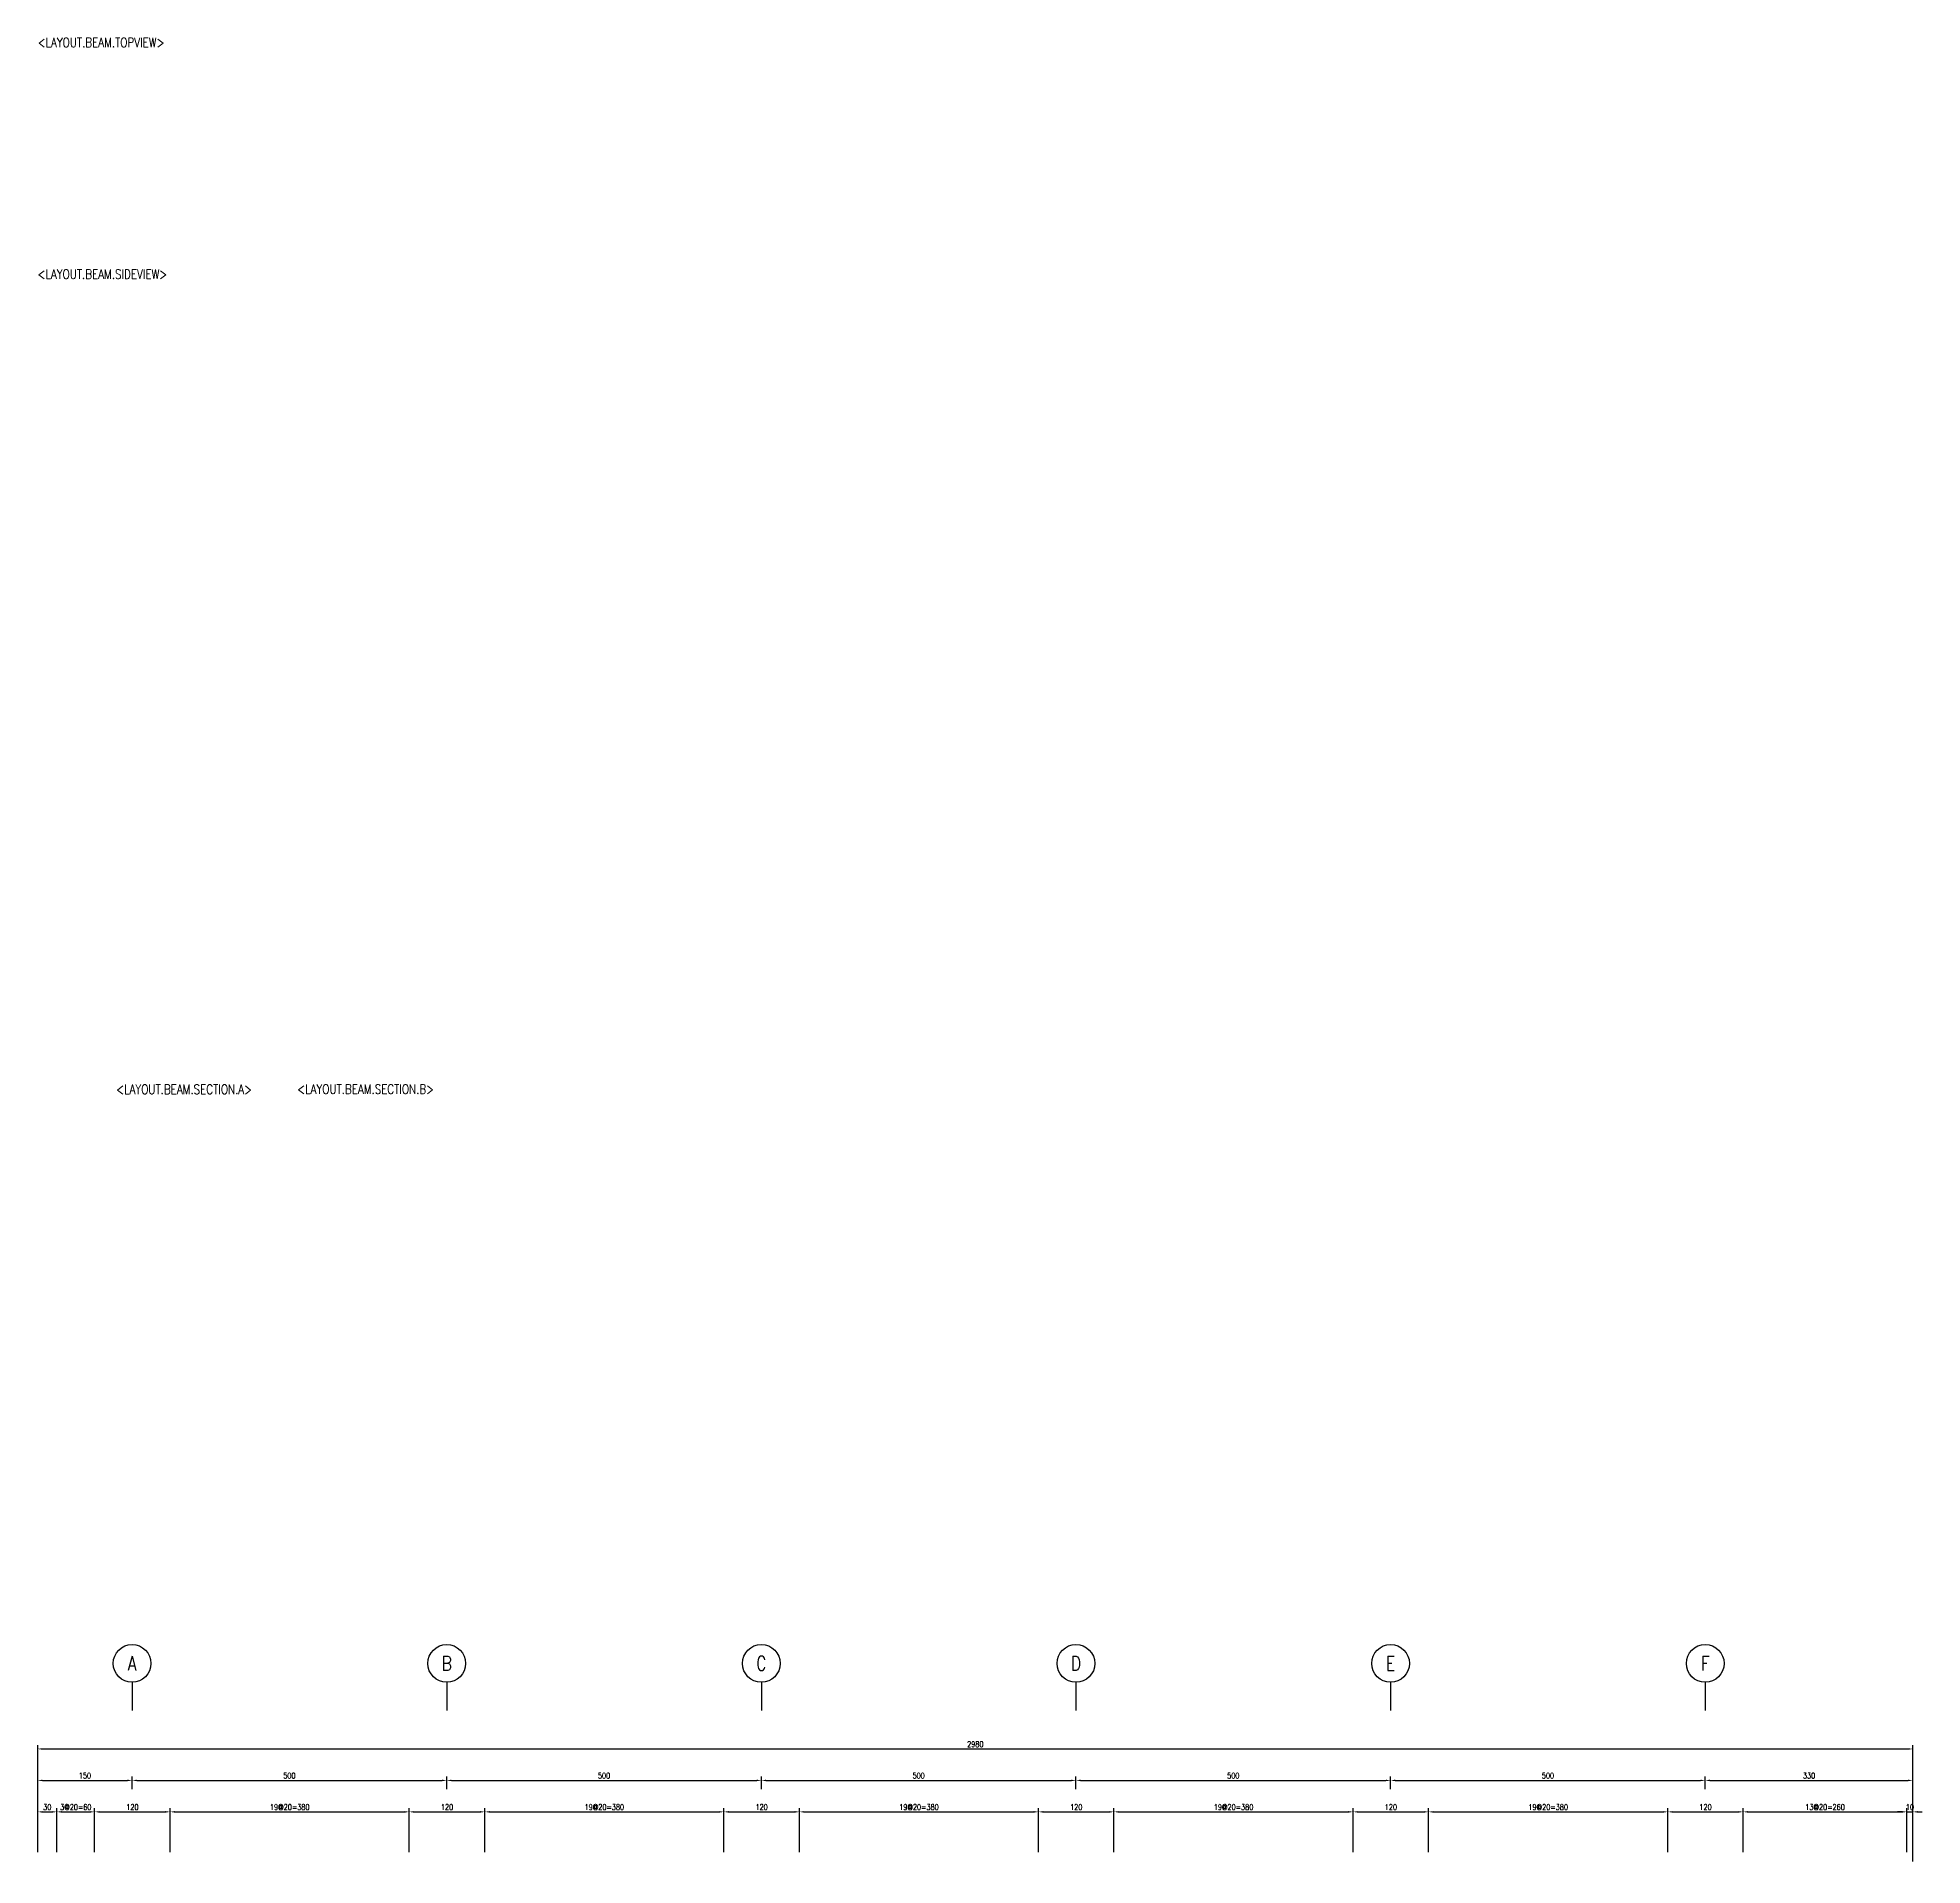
# Model space of a CAD drawing. Extents: x -4754 to 4976, y -19960 to 3841.
# Drawn here: x -265 to 2730, y 240 to 3145 of the extents above; entities that cross this region are included whole.
import ezdxf
from ezdxf.enums import TextEntityAlignment as Align

# ---------------------------------------------------------------- set-up
doc = ezdxf.new("R2010")
doc.units = 0
doc.header["$LTSCALE"] = 3
doc.layers.get('0').update_dxf_attribs({"linetype": 'CONTINUOUS'})
doc.layers.add('HB_0', color=7, linetype='CONTINUOUS', transparency=0.5)
doc.layers.add('HB_DIM', color=1, linetype='CONTINUOUS')
doc.layers.add('RCAD.PARM.Treatle', color=2, linetype='CONTINUOUS')
doc.styles.get("Standard").update_dxf_attribs({"font": 'ROMANS.shx', "width": 0.8, "bigfont": 'chineset.shx'})
doc.dimstyles.new('30', dxfattribs={"dimscale": 3, "dimtxt": 3, "dimasz": 2.5, "dimexe": 2, "dimexo": 2, "dimgap": 1, "dimtad": 1, "dimdsep": 46, "dimtxsty": 'Standard', "dimcen": 0, "dimclrd": 256, "dimclre": 256, "dimclrt": 2, "dimadec": 0, "dimazin": 0, "dimtfac": 1, "dimtix": 1, "dimtmove": 2, "dimatfit": 3, "dimfxl": 1, "dimtolj": 1, "dimtzin": 0, "dimarcsym": 0})

# ---------------------------------------------------------------- blocks, each defined once
blk = doc.blocks.new('*D65')
at = {"layer": 'HB_DIM', "linetype": 'Continuous', "lineweight": -2}
for p, q in [((-265.4, 261.2), (-265.4, 331.2)), ((-234.9, 261.2), (-234.9, 331.2)), ((-257.9, 325.2), (-242.4, 325.2))]:
    blk.add_line(p, q, dxfattribs=at)
at = {"layer": 'HB_DIM'}
for points in [[(-257.9, 326.4), (-257.9, 323.9), (-265.4, 325.2)], [(-242.4, 323.9), (-242.4, 326.4), (-234.9, 325.2)]]:
    blk.add_solid(points, dxfattribs=at)
at = {"layer": 'HB_DIM', "color": 2, "linetype": 'Continuous', "insert": (-250.2, 332.7), "char_height": 9, "attachment_point": 5, "rotation": 0}
blk.add_mtext('\\A1;30', dxfattribs=at)
blk = doc.blocks.new('*D66')
at = {"layer": 'HB_DIM', "linetype": 'Continuous', "lineweight": -2}
for p, q in [((-234.9, 261.2), (-234.9, 331.2)), ((-174.9, 261.2), (-174.9, 331.2)), ((-227.4, 325.2), (-182.4, 325.2))]:
    blk.add_line(p, q, dxfattribs=at)
at = {"layer": 'HB_DIM'}
for points in [[(-227.4, 326.4), (-227.4, 323.9), (-234.9, 325.2)], [(-182.4, 323.9), (-182.4, 326.4), (-174.9, 325.2)]]:
    blk.add_solid(points, dxfattribs=at)
at = {"layer": 'HB_DIM', "color": 2, "linetype": 'Continuous', "insert": (-204.9, 332.7), "char_height": 9, "attachment_point": 5, "rotation": 0}
blk.add_mtext('\\A1;3@20=60', dxfattribs=at)
blk = doc.blocks.new('*D67')
at = {"layer": 'HB_DIM', "linetype": 'Continuous', "lineweight": -2}
for p, q in [((-174.9, 261.2), (-174.9, 331.2)), ((-54.9, 261.2), (-54.9, 331.2)), ((-167.4, 325.2), (-62.4, 325.2))]:
    blk.add_line(p, q, dxfattribs=at)
at = {"layer": 'HB_DIM'}
for points in [[(-167.4, 326.4), (-167.4, 323.9), (-174.9, 325.2)], [(-62.4, 323.9), (-62.4, 326.4), (-54.9, 325.2)]]:
    blk.add_solid(points, dxfattribs=at)
at = {"layer": 'HB_DIM', "color": 2, "linetype": 'Continuous', "insert": (-114.9, 332.7), "char_height": 9, "attachment_point": 5, "rotation": 0}
blk.add_mtext('\\A1;120', dxfattribs=at)
blk = doc.blocks.new('*D68')
at = {"layer": 'HB_DIM', "linetype": 'Continuous', "lineweight": -2}
for p, q in [((-54.9, 261.2), (-54.9, 331.2)), ((325.1, 261.2), (325.1, 331.2)), ((-47.4, 325.2), (317.6, 325.2))]:
    blk.add_line(p, q, dxfattribs=at)
at = {"layer": 'HB_DIM'}
for points in [[(-47.4, 326.4), (-47.4, 323.9), (-54.9, 325.2)], [(317.6, 323.9), (317.6, 326.4), (325.1, 325.2)]]:
    blk.add_solid(points, dxfattribs=at)
at = {"layer": 'HB_DIM', "color": 2, "linetype": 'Continuous', "insert": (135.1, 332.7), "char_height": 9, "attachment_point": 5, "rotation": 0}
blk.add_mtext('\\A1;19@20=380', dxfattribs=at)
blk = doc.blocks.new('*D69')
at = {"layer": 'HB_DIM', "linetype": 'Continuous', "lineweight": -2}
for p, q in [((325.1, 261.2), (325.1, 331.2)), ((445.1, 261.2), (445.1, 331.2)), ((332.6, 325.2), (437.6, 325.2))]:
    blk.add_line(p, q, dxfattribs=at)
at = {"layer": 'HB_DIM'}
for points in [[(332.6, 326.4), (332.6, 323.9), (325.1, 325.2)], [(437.6, 323.9), (437.6, 326.4), (445.1, 325.2)]]:
    blk.add_solid(points, dxfattribs=at)
at = {"layer": 'HB_DIM', "color": 2, "linetype": 'Continuous', "insert": (385.1, 332.7), "char_height": 9, "attachment_point": 5, "rotation": 0}
blk.add_mtext('\\A1;120', dxfattribs=at)
blk = doc.blocks.new('*D70')
at = {"layer": 'HB_DIM', "linetype": 'Continuous', "lineweight": -2}
for p, q in [((445.1, 261.2), (445.1, 331.2)), ((825.1, 261.2), (825.1, 331.2)), ((452.6, 325.2), (817.6, 325.2))]:
    blk.add_line(p, q, dxfattribs=at)
at = {"layer": 'HB_DIM'}
for points in [[(452.6, 326.4), (452.6, 323.9), (445.1, 325.2)], [(817.6, 323.9), (817.6, 326.4), (825.1, 325.2)]]:
    blk.add_solid(points, dxfattribs=at)
at = {"layer": 'HB_DIM', "color": 2, "linetype": 'Continuous', "insert": (635.1, 332.7), "char_height": 9, "attachment_point": 5, "rotation": 0}
blk.add_mtext('\\A1;19@20=380', dxfattribs=at)
blk = doc.blocks.new('*D71')
at = {"layer": 'HB_DIM', "linetype": 'Continuous', "lineweight": -2}
for p, q in [((825.1, 261.2), (825.1, 331.2)), ((945.1, 261.2), (945.1, 331.2)), ((832.6, 325.2), (937.6, 325.2))]:
    blk.add_line(p, q, dxfattribs=at)
at = {"layer": 'HB_DIM'}
for points in [[(832.6, 326.4), (832.6, 323.9), (825.1, 325.2)], [(937.6, 323.9), (937.6, 326.4), (945.1, 325.2)]]:
    blk.add_solid(points, dxfattribs=at)
at = {"layer": 'HB_DIM', "color": 2, "linetype": 'Continuous', "insert": (885.1, 332.7), "char_height": 9, "attachment_point": 5, "rotation": 0}
blk.add_mtext('\\A1;120', dxfattribs=at)
blk = doc.blocks.new('*D72')
at = {"layer": 'HB_DIM', "linetype": 'Continuous', "lineweight": -2}
for p, q in [((945.1, 261.2), (945.1, 331.2)), ((1325, 261.2), (1325, 331.2)), ((952.6, 325.2), (1317.5, 325.2))]:
    blk.add_line(p, q, dxfattribs=at)
at = {"layer": 'HB_DIM'}
for points in [[(952.6, 326.4), (952.6, 323.9), (945.1, 325.2)], [(1317.5, 323.9), (1317.5, 326.4), (1325, 325.2)]]:
    blk.add_solid(points, dxfattribs=at)
at = {"layer": 'HB_DIM', "color": 2, "linetype": 'Continuous', "insert": (1135.1, 332.7), "char_height": 9, "attachment_point": 5, "rotation": 0}
blk.add_mtext('\\A1;19@20=380', dxfattribs=at)
blk = doc.blocks.new('*D73')
at = {"layer": 'HB_DIM', "linetype": 'Continuous', "lineweight": -2}
for p, q in [((1325, 261.2), (1325, 331.2)), ((1445, 261.2), (1445, 331.2)), ((1332.5, 325.2), (1437.5, 325.2))]:
    blk.add_line(p, q, dxfattribs=at)
at = {"layer": 'HB_DIM'}
for points in [[(1332.5, 326.4), (1332.5, 323.9), (1325, 325.2)], [(1437.5, 323.9), (1437.5, 326.4), (1445, 325.2)]]:
    blk.add_solid(points, dxfattribs=at)
at = {"layer": 'HB_DIM', "color": 2, "linetype": 'Continuous', "insert": (1385, 332.7), "char_height": 9, "attachment_point": 5, "rotation": 0}
blk.add_mtext('\\A1;120', dxfattribs=at)
blk = doc.blocks.new('*D74')
at = {"layer": 'HB_DIM', "linetype": 'Continuous', "lineweight": -2}
for p, q in [((1445, 261.2), (1445, 331.2)), ((1825, 261.2), (1825, 331.2)), ((1452.5, 325.2), (1817.5, 325.2))]:
    blk.add_line(p, q, dxfattribs=at)
at = {"layer": 'HB_DIM'}
for points in [[(1452.5, 326.4), (1452.5, 323.9), (1445, 325.2)], [(1817.5, 323.9), (1817.5, 326.4), (1825, 325.2)]]:
    blk.add_solid(points, dxfattribs=at)
at = {"layer": 'HB_DIM', "color": 2, "linetype": 'Continuous', "insert": (1635, 332.7), "char_height": 9, "attachment_point": 5, "rotation": 0}
blk.add_mtext('\\A1;19@20=380', dxfattribs=at)
blk = doc.blocks.new('*D75')
at = {"layer": 'HB_DIM', "linetype": 'Continuous', "lineweight": -2}
for p, q in [((1825, 261.2), (1825, 331.2)), ((1945, 261.2), (1945, 331.2)), ((1832.5, 325.2), (1937.5, 325.2))]:
    blk.add_line(p, q, dxfattribs=at)
at = {"layer": 'HB_DIM'}
for points in [[(1832.5, 326.4), (1832.5, 323.9), (1825, 325.2)], [(1937.5, 323.9), (1937.5, 326.4), (1945, 325.2)]]:
    blk.add_solid(points, dxfattribs=at)
at = {"layer": 'HB_DIM', "color": 2, "linetype": 'Continuous', "insert": (1885, 332.7), "char_height": 9, "attachment_point": 5, "rotation": 0}
blk.add_mtext('\\A1;120', dxfattribs=at)
blk = doc.blocks.new('*D76')
at = {"layer": 'HB_DIM', "linetype": 'Continuous', "lineweight": -2}
for p, q in [((1945, 261.2), (1945, 331.2)), ((2325, 261.2), (2325, 331.2)), ((1952.5, 325.2), (2317.5, 325.2))]:
    blk.add_line(p, q, dxfattribs=at)
at = {"layer": 'HB_DIM'}
for points in [[(1952.5, 326.4), (1952.5, 323.9), (1945, 325.2)], [(2317.5, 323.9), (2317.5, 326.4), (2325, 325.2)]]:
    blk.add_solid(points, dxfattribs=at)
at = {"layer": 'HB_DIM', "color": 2, "linetype": 'Continuous', "insert": (2135, 332.7), "char_height": 9, "attachment_point": 5, "rotation": 0}
blk.add_mtext('\\A1;19@20=380', dxfattribs=at)
blk = doc.blocks.new('*D77')
at = {"layer": 'HB_DIM', "linetype": 'Continuous', "lineweight": -2}
for p, q in [((2325, 261.2), (2325, 331.2)), ((2445, 261.2), (2445, 331.2)), ((2332.5, 325.2), (2437.5, 325.2))]:
    blk.add_line(p, q, dxfattribs=at)
at = {"layer": 'HB_DIM'}
for points in [[(2332.5, 326.4), (2332.5, 323.9), (2325, 325.2)], [(2437.5, 323.9), (2437.5, 326.4), (2445, 325.2)]]:
    blk.add_solid(points, dxfattribs=at)
at = {"layer": 'HB_DIM', "color": 2, "linetype": 'Continuous', "insert": (2385, 332.7), "char_height": 9, "attachment_point": 5, "rotation": 0}
blk.add_mtext('\\A1;120', dxfattribs=at)
blk = doc.blocks.new('*D78')
at = {"layer": 'HB_DIM', "linetype": 'Continuous', "lineweight": -2}
for p, q in [((2445, 261.2), (2445, 331.2)), ((2705, 261.2), (2705, 331.2)), ((2452.5, 325.2), (2697.5, 325.2))]:
    blk.add_line(p, q, dxfattribs=at)
at = {"layer": 'HB_DIM'}
for points in [[(2452.5, 326.4), (2452.5, 323.9), (2445, 325.2)], [(2697.5, 323.9), (2697.5, 326.4), (2705, 325.2)]]:
    blk.add_solid(points, dxfattribs=at)
at = {"layer": 'HB_DIM', "color": 2, "linetype": 'Continuous', "insert": (2575, 332.7), "char_height": 9, "attachment_point": 5, "rotation": 0}
blk.add_mtext('\\A1;13@20=260', dxfattribs=at)
blk = doc.blocks.new('*D79')
at = {"layer": 'HB_DIM', "linetype": 'Continuous', "lineweight": -2}
for p, q in [((2705, 261.2), (2705, 331.2)), ((2714.6, 261.2), (2714.6, 331.2)), ((2697.5, 325.2), (2690, 325.2)), ((2705, 325.2), (2714.6, 325.2)), ((2722.1, 325.2), (2729.6, 325.2))]:
    blk.add_line(p, q, dxfattribs=at)
at = {"layer": 'HB_DIM'}
for points in [[(2697.5, 323.9), (2697.5, 326.4), (2705, 325.2)], [(2722.1, 326.4), (2722.1, 323.9), (2714.6, 325.2)]]:
    blk.add_solid(points, dxfattribs=at)
at = {"layer": 'HB_DIM', "color": 2, "linetype": 'Continuous', "insert": (2709.8, 332.7), "char_height": 9, "attachment_point": 5, "rotation": 0}
blk.add_mtext('\\A1;10', dxfattribs=at)
blk = doc.blocks.new('*D80')
at = {"layer": 'HB_DIM', "linetype": 'Continuous', "lineweight": -2}
for p, q in [((-265.4, 261.2), (-265.4, 431.2)), ((-257.9, 425.2), (2707.1, 425.2)), ((2714.6, 246.2), (2714.6, 431.2))]:
    blk.add_line(p, q, dxfattribs=at)
at = {"layer": 'HB_DIM'}
for points in [[(-257.9, 426.4), (-257.9, 423.9), (-265.4, 425.2)], [(2707.1, 423.9), (2707.1, 426.4), (2714.6, 425.2)]]:
    blk.add_solid(points, dxfattribs=at)
at = {"layer": 'HB_DIM', "color": 2, "linetype": 'Continuous', "insert": (1224.6, 432.7), "char_height": 9, "attachment_point": 5, "rotation": 0}
blk.add_mtext('\\A1;2980', dxfattribs=at)
blk = doc.blocks.new('*D81')
at = {"layer": 'HB_DIM', "linetype": 'Continuous', "lineweight": -2}
for p, q in [((-265.4, 261.2), (-265.4, 381.2)), ((-257.9, 375.2), (-122.9, 375.2)), ((-115.4, 361.2), (-115.4, 381.2))]:
    blk.add_line(p, q, dxfattribs=at)
at = {"layer": 'HB_DIM'}
for points in [[(-257.9, 376.4), (-257.9, 373.9), (-265.4, 375.2)], [(-122.9, 373.9), (-122.9, 376.4), (-115.4, 375.2)]]:
    blk.add_solid(points, dxfattribs=at)
at = {"layer": 'HB_DIM', "color": 2, "linetype": 'Continuous', "insert": (-190.4, 382.7), "char_height": 9, "attachment_point": 5, "rotation": 0}
blk.add_mtext('\\A1;150', dxfattribs=at)
blk = doc.blocks.new('*D82')
at = {"layer": 'HB_DIM', "linetype": 'Continuous', "lineweight": -2}
for p, q in [((-115.4, 361.2), (-115.4, 381.2)), ((-107.9, 375.2), (377.1, 375.2)), ((384.6, 361.2), (384.6, 381.2))]:
    blk.add_line(p, q, dxfattribs=at)
at = {"layer": 'HB_DIM'}
for points in [[(-107.9, 376.4), (-107.9, 373.9), (-115.4, 375.2)], [(377.1, 373.9), (377.1, 376.4), (384.6, 375.2)]]:
    blk.add_solid(points, dxfattribs=at)
at = {"layer": 'HB_DIM', "color": 2, "linetype": 'Continuous', "insert": (134.6, 382.7), "char_height": 9, "attachment_point": 5, "rotation": 0}
blk.add_mtext('\\A1;500', dxfattribs=at)
blk = doc.blocks.new('*D83')
at = {"layer": 'HB_DIM', "linetype": 'Continuous', "lineweight": -2}
for p, q in [((384.6, 361.2), (384.6, 381.2)), ((392.1, 375.2), (877.1, 375.2)), ((884.6, 361.2), (884.6, 381.2))]:
    blk.add_line(p, q, dxfattribs=at)
at = {"layer": 'HB_DIM'}
for points in [[(392.1, 376.4), (392.1, 373.9), (384.6, 375.2)], [(877.1, 373.9), (877.1, 376.4), (884.6, 375.2)]]:
    blk.add_solid(points, dxfattribs=at)
at = {"layer": 'HB_DIM', "color": 2, "linetype": 'Continuous', "insert": (634.6, 382.7), "char_height": 9, "attachment_point": 5, "rotation": 0}
blk.add_mtext('\\A1;500', dxfattribs=at)
blk = doc.blocks.new('*D84')
at = {"layer": 'HB_DIM', "linetype": 'Continuous', "lineweight": -2}
for p, q in [((884.6, 361.2), (884.6, 381.2)), ((892.1, 375.2), (1377.1, 375.2)), ((1384.6, 361.2), (1384.6, 381.2))]:
    blk.add_line(p, q, dxfattribs=at)
at = {"layer": 'HB_DIM'}
for points in [[(892.1, 376.4), (892.1, 373.9), (884.6, 375.2)], [(1377.1, 373.9), (1377.1, 376.4), (1384.6, 375.2)]]:
    blk.add_solid(points, dxfattribs=at)
at = {"layer": 'HB_DIM', "color": 2, "linetype": 'Continuous', "insert": (1134.6, 382.7), "char_height": 9, "attachment_point": 5, "rotation": 0}
blk.add_mtext('\\A1;500', dxfattribs=at)
blk = doc.blocks.new('*D85')
at = {"layer": 'HB_DIM', "linetype": 'Continuous', "lineweight": -2}
for p, q in [((1384.6, 361.2), (1384.6, 381.2)), ((1392.1, 375.2), (1877.1, 375.2)), ((1884.6, 361.2), (1884.6, 381.2))]:
    blk.add_line(p, q, dxfattribs=at)
at = {"layer": 'HB_DIM'}
for points in [[(1392.1, 376.4), (1392.1, 373.9), (1384.6, 375.2)], [(1877.1, 373.9), (1877.1, 376.4), (1884.6, 375.2)]]:
    blk.add_solid(points, dxfattribs=at)
at = {"layer": 'HB_DIM', "color": 2, "linetype": 'Continuous', "insert": (1634.6, 382.7), "char_height": 9, "attachment_point": 5, "rotation": 0}
blk.add_mtext('\\A1;500', dxfattribs=at)
blk = doc.blocks.new('*D86')
at = {"layer": 'HB_DIM', "linetype": 'Continuous', "lineweight": -2}
for p, q in [((1884.6, 361.2), (1884.6, 381.2)), ((1892.1, 375.2), (2377.1, 375.2)), ((2384.6, 361.2), (2384.6, 381.2))]:
    blk.add_line(p, q, dxfattribs=at)
at = {"layer": 'HB_DIM'}
for points in [[(1892.1, 376.4), (1892.1, 373.9), (1884.6, 375.2)], [(2377.1, 373.9), (2377.1, 376.4), (2384.6, 375.2)]]:
    blk.add_solid(points, dxfattribs=at)
at = {"layer": 'HB_DIM', "color": 2, "linetype": 'Continuous', "insert": (2134.6, 382.7), "char_height": 9, "attachment_point": 5, "rotation": 0}
blk.add_mtext('\\A1;500', dxfattribs=at)
blk = doc.blocks.new('*D87')
at = {"layer": 'HB_DIM', "linetype": 'Continuous', "lineweight": -2}
for p, q in [((2384.6, 361.2), (2384.6, 381.2)), ((2392.1, 375.2), (2707.1, 375.2)), ((2714.6, 261.2), (2714.6, 381.2))]:
    blk.add_line(p, q, dxfattribs=at)
at = {"layer": 'HB_DIM'}
for points in [[(2392.1, 376.4), (2392.1, 373.9), (2384.6, 375.2)], [(2707.1, 373.9), (2707.1, 376.4), (2714.6, 375.2)]]:
    blk.add_solid(points, dxfattribs=at)
at = {"layer": 'HB_DIM', "color": 2, "linetype": 'Continuous', "insert": (2549.6, 382.7), "char_height": 9, "attachment_point": 5, "rotation": 0}
blk.add_mtext('\\A1;330', dxfattribs=at)
blk = doc.blocks.new('line_guide')
at = {"color": 4, "linetype": 'Continuous'}
blk.add_line((0, 0), (0, -45), dxfattribs=at)
blk.add_circle((0, 30), 30, dxfattribs=at)
at = {"color": 4, "linetype": 'Continuous', "width": 0.8}
blk.add_attdef('A', text='', height=22.5, dxfattribs=at).set_placement((0, 30), align=Align.MIDDLE)

msp = doc.modelspace()

# ---------------------------------------------------------------- block references
at = {"layer": 'HB_0', "linetype": 'Continuous'}
for p, values in [((-115.427, 531.198), {'A': 'A'}), ((384.573, 531.198), {'A': 'B'}), ((884.573, 531.198), {'A': 'C'}), ((1384.573, 531.198), {'A': 'D'}), ((1884.573, 531.198), {'A': 'E'}), ((2384.573, 531.198), {'A': 'F'})]:
    msp.add_blockref('line_guide', p, dxfattribs=at).add_auto_attribs(values)

# ---------------------------------------------------------------- texts
at = {"layer": 'RCAD.PARM.Treatle', "color": 4, "linetype": 'Continuous', "width": 0.8}
for s, p in [('<LAYOUT.BEAM.TOPVIEW>', (-265.277, 3125.95)), ('<LAYOUT.BEAM.SIDEVIEW>', (-265.427, 2757.507))]:
    msp.add_text(s, height=15, rotation=360, dxfattribs=at).set_placement(p, align=Align.BOTTOM_LEFT)
for s, p in [('<LAYOUT.BEAM.SECTION.A>', (-140.466, 1466.211)), ('<LAYOUT.BEAM.SECTION.B>', (147.252, 1466.577))]:
    msp.add_text(s, height=15, rotation=360, dxfattribs=at).set_placement(p)

# ---------------------------------------------------------------- dimensions: what is measured, and where the dimension line sits
at = {"layer": 'HB_DIM', "linetype": 'Continuous'}
for base, p1, p2, picture, middle in [((2714.573, 425.198), (-265.427, 255.198), (2714.573, 240.198), '*D80', (1224.573, 432.698)), ((-115.427, 375.198), (-265.427, 255.198), (-115.427, 355.198, 55.5), '*D81', (-190.427, 382.698)), ((384.573, 375.198), (-115.427, 355.198, 55.5), (384.573, 355.198, 555.5), '*D82', (134.573, 382.698)), ((884.573, 375.198), (384.573, 355.198, 555.5), (884.573, 355.198, 1055.5), '*D83', (634.573, 382.698)), ((1384.573, 375.198), (884.573, 355.198, 1055.5), (1384.573, 355.198, 1555.5), '*D84', (1134.573, 382.698)), ((1884.573, 375.198), (1384.573, 355.198, 1555.5), (1884.573, 355.198, 2055.5), '*D85', (1634.573, 382.698)), ((2384.573, 375.198), (1884.573, 355.198, 2055.5), (2384.573, 355.198, 2555.5), '*D86', (2134.573, 382.698)), ((2714.573, 375.198), (2384.573, 355.198, 2555.5), (2714.573, 255.198), '*D87', (2549.573, 382.698)), ((-234.932, 325.198), (-265.427, 255.198), (-234.932, 255.198, 78.455), '*D65', (-250.179, 332.698)), ((-54.934, 325.198), (-174.933, 255.198, 78.455), (-54.934, 255.198, 78.455), '*D67', (-114.934, 332.698)), ((445.059, 325.198), (325.061, 255.198, 78.455), (445.059, 255.198, 78.455), '*D69', (385.06, 332.698)), ((945.053, 325.198), (825.055, 255.198, 78.455), (945.053, 255.198, 78.455), '*D71', (885.054, 332.698)), ((1445.047, 325.198), (1325.048, 255.198, 78.455), (1445.047, 255.198, 78.455), '*D73', (1385.047, 332.698)), ((1945.04, 325.198), (1825.042, 255.198, 78.455), (1945.04, 255.198, 78.455), '*D75', (1885.041, 332.698)), ((2445.034, 325.198), (2325.036, 255.198, 78.455), (2445.034, 255.198, 78.455), '*D77', (2385.035, 332.698)), ((2714.573, 325.198), (2705.031, 255.198, 78.455), (2714.573, 255.198), '*D79', (2709.802, 332.698))]:
    dim = msp.add_linear_dim(base=base, p1=p1, p2=p2, angle=0, dimstyle='30', override={"dimdec": 0, "dimpost": '<>'}, dxfattribs=at)
    dim.commit()
    dim.dimension.update_dxf_attribs({"geometry": picture, "text_midpoint": middle})
for base, p1, p2, text, picture, middle in [((-174.933, 325.198), (-234.932, 255.198, 78.455), (-174.933, 255.198, 78.455), '3@20=<>', '*D66', (-204.932, 332.698)), ((325.061, 325.198), (-54.934, 255.198, 78.455), (325.061, 255.198, 78.455), '19@20=<>', '*D68', (135.063, 332.698)), ((825.055, 325.198), (445.059, 255.198, 78.455), (825.055, 255.198, 78.455), '19@20=<>', '*D70', (635.057, 332.698)), ((1325.048, 325.198), (945.053, 255.198, 78.455), (1325.048, 255.198, 78.455), '19@20=<>', '*D72', (1135.051, 332.698)), ((1825.042, 325.198), (1445.047, 255.198, 78.455), (1825.042, 255.198, 78.455), '19@20=<>', '*D74', (1635.044, 332.698)), ((2325.036, 325.198), (1945.04, 255.198, 78.455), (2325.036, 255.198, 78.455), '19@20=<>', '*D76', (2135.038, 332.698)), ((2705.031, 325.198), (2445.034, 255.198, 78.455), (2705.031, 255.198, 78.455), '13@20=<>', '*D78', (2575.032, 332.698))]:
    dim = msp.add_linear_dim(base=base, p1=p1, p2=p2, angle=0, text=text, dimstyle='30', override={"dimdec": 0, "dimpost": '<>'}, dxfattribs=at)
    dim.commit()
    dim.dimension.update_dxf_attribs({"geometry": picture, "text_midpoint": middle})

doc.saveas('drawing.dxf')
